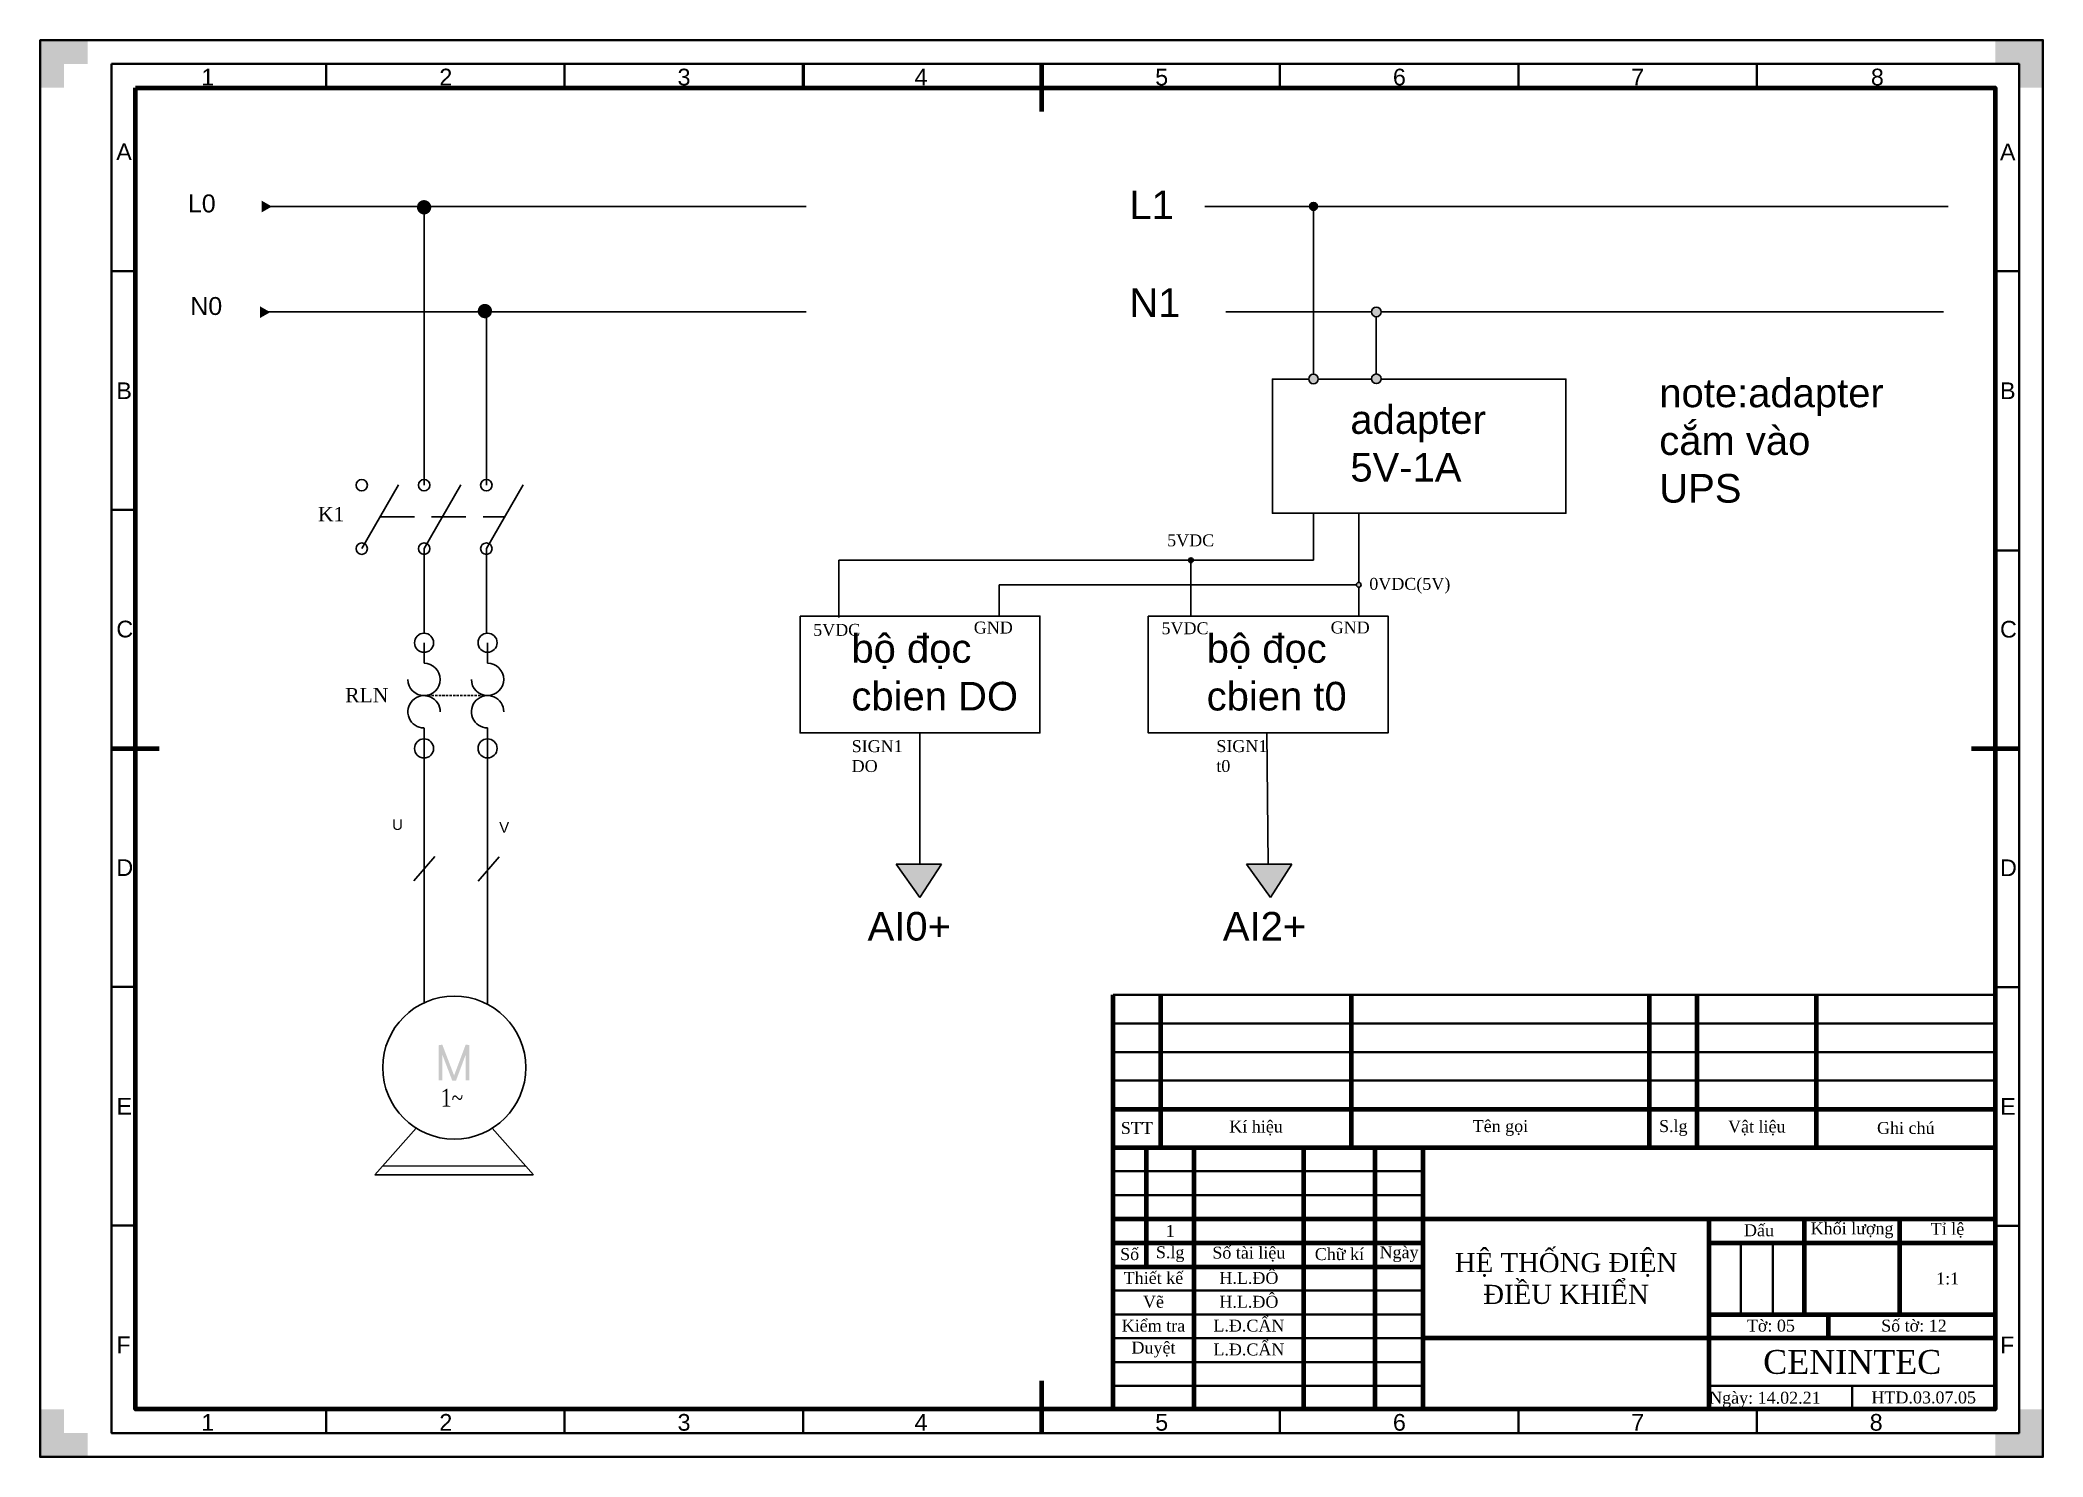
# Model space of a CAD drawing. Header units: inches. Extents: x 425 to 2523, y 1323 to 2367.
# Drawn here: x 882 to 1302, y 1720.9 to 2017.9 of the extents above; entities that cross this region are included whole.
import ezdxf
from ezdxf.enums import TextEntityAlignment as Align

# ---------------------------------------------------------------- set-up
doc = ezdxf.new("R2010")
doc.units = ezdxf.units.IN
doc.header["$MEASUREMENT"] = 0
doc.linetypes.add('DASHED', pattern=[0.75, 0.5, -0.25])
doc.linetypes.add('HIDDEN', pattern=[0.375, 0.25, -0.125])
for name, color, linetype in [('2', 7, 'Continuous'), ('5', 5, 'HIDDEN'), ('SYMS', 7, 'Continuous')]:
    doc.layers.add(name, color=color, linetype=linetype)
for name, color, linetype, lineweight in [('Khung ban ve', 5, 'Continuous', 70), ('Manh khung ten', 15, 'Continuous', 35), ('Net chu', 30, 'Continuous', 50), ('THIN', 5, 'Continuous', 25)]:
    doc.layers.add(name, color=color, linetype=linetype, lineweight=lineweight)
doc.styles.add('0907', font='arial.ttf', dxfattribs={"height": 20})
doc.styles.add('HNSTYLE', font='times.ttf', dxfattribs={"height": 2.5})
doc.styles.get("Standard").update_dxf_attribs({"font": 'times.ttf', "height": 4})
doc.styles.add('STYLE1', font='arial.ttf', dxfattribs={"height": 10})
doc.styles.add('WD', font='arial.ttf', dxfattribs={"height": 2.5})

msp = doc.modelspace()

# ---------------------------------------------------------------- texts
at = {"attachment_point": 5}
for s, insert, char_height, width in [('HỆ THỐNG ĐIỆN ĐIỀU KHIỂN', (1202, 1758.25), 4, 60), ('1:1', (1282.01, 1758.25), 2.5, 20.0168), ('{\\fTimes New Roman|b0|i0|c238|p18;HTD.0}3{\\fTimes New Roman|b0|i0|c238|p18;.0}7{\\fTimes New Roman|b0|i0|c238|p18;.05}', (1277, 1733.31), 2.5, 29.9915)]:
    msp.add_mtext(s, dxfattribs=dict(at, insert=insert, char_height=char_height, width=width))
at = {"color": 2, "linetype": 'ByBlock', "lineweight": 25, "insert": (1232, 1734.53), "char_height": 2.5, "width": 30.0084, "attachment_point": 1}
msp.add_mtext('{\\fTimes New Roman|b0|i0|c0|p18;Ngày: 14.02.21}', dxfattribs=at)
at = {"layer": '2', "color": 0, "lineweight": 25, "style": 'HNSTYLE', "width": 0.8}
msp.add_text(' 1~', height=3.75, dxfattribs=at).set_placement((967.81, 1794.29), align=Align.CENTER)
at = {"layer": '2', "color": 0, "char_height": 2.25, "attachment_point": 1, "style": 'WD'}
for s, insert, width in [('U', (955.83, 1854.55), 27.0848), ('V', (978.28, 1853.96), 34.0848)]:
    msp.add_mtext(s, dxfattribs=dict(at, insert=insert, width=width))
at = {"layer": 'Net chu', "style": '0907'}
for s, p in [('1', (915.81, 2008.37)), ('2', (965.73, 2008.37)), ('3', (1015.68, 2008.37)), ('4', (1065.38, 2008.37)), ('5', (1115.84, 2008.37)), ('6', (1165.69, 2008.37)), ('7', (1215.67, 2008.37)), ('8', (1265.92, 2008.37)), ('A', (897.98, 1992.7)), ('A', (1292.98, 1992.66)), ('B', (898, 1942.62)), ('B', (1293, 1942.62)), ('C', (898, 1892.66)), ('C', (1293, 1892.62)), ('D', (898, 1842.66)), ('D', (1293, 1842.62)), ('E', (898.02, 1792.62)), ('E', (1293.02, 1792.59)), ('F', (898.02, 1742.62)), ('F', (1293.02, 1742.59)), ('1', (915.81, 1726.37)), ('2', (965.73, 1726.37)), ('3', (1015.68, 1726.37)), ('4', (1065.38, 1726.37)), ('5', (1115.84, 1726.37)), ('6', (1165.69, 1726.37)), ('7', (1215.67, 1726.37)), ('8', (1265.67, 1726.37))]:
    msp.add_text(s, height=3.5, dxfattribs=at).set_placement(p)
at = {"layer": 'Net chu', "attachment_point": 5}
for s, insert, char_height, width in [('{\\fTimes New Roman|b0|i0|c238|p18;S}TT', (1111.99, 1789.81), 2.5, 10.0169), ('Kí hiệu', (1136.99, 1789.81), 2.5, 40.0169), ('Tên gọi', (1188.24, 1789.81), 2.5, 62.5169), ('{\\fTimes New Roman|b0|i0|c238|p18;S}.lg', (1224.49, 1789.81), 2.5, 10.0169), ('Vật liệu', (1241.99, 1789.81), 2.5, 25.0169), ('Ghi chú', (1273.24, 1789.81), 2.5, 37.5168), ('1', (1119, 1768.25), 2.5, 10), (' Dấu', (1241.98, 1768.37), 2.5, 120.0168), ('Khối lượng', (1261.98, 1768.37), 2.5, 120.0168), ('Tỉ lệ', (1281.98, 1768.37), 2.5, 120.0168), ('Số', (1110.48, 1763.37), 2.5, 7), ('S.lg', (1118.98, 1763.37), 2.5, 10), ('Số tài liệu', (1135.48, 1763.37), 2.5, 23), ('Chữ kí', (1154.48, 1763.37), 2.5, 15), ('Ngày', (1166.98, 1763.37), 2.5, 10), ('Thiết kế', (1115.48, 1758.37), 2.5, 17), ('H.L.ĐÔ', (1135.49, 1758.37), 2.5, 23.0169), ('Vẽ', (1115.48, 1753.37), 2.5, 17), ('H.L.ĐÔ', (1135.49, 1753.37), 2.5, 23.0169), ('{\\fTimes New Roman|b0|i0|c186|p18;Kiểm tra}', (1115.48, 1748.37), 2.5, 17), ('L.Đ.CẨN', (1135.49, 1748.37), 2.5, 23.0169), ('{\\fTimes New Roman|b0|i0|c186|p18; Tờ:} 05', (1244.48, 1748.37), 2.5, 25), ('{\\fTimes New Roman|b0|i0|c186|p18; Số tờ:} 12', (1274.48, 1748.37), 2.5, 35), ('Duyệt', (1115.48, 1743.37), 2.5, 17), ('L.Đ.CẨN', (1135.49, 1743.37), 2.5, 23.0169), ('CENINTEC', (1262, 1740.75), 5, 60)]:
    msp.add_mtext(s, dxfattribs=dict(at, insert=insert, char_height=char_height, width=width))
at = {"layer": 'SYMS', "color": 1, "lineweight": 25, "attachment_point": 1, "style": 'WD'}
for s, insert, char_height, width in [('{\\C0;L0}', (913, 1985.5), 3.75, 21.0749), ('{\\C0;N0}', (913.5, 1964), 3.75, 10.319), ('{\\fTimes New Roman|b0|i0|c0|p18;\\C0;K1}', (940.27, 1920), 3, 8.2552), ('{\\fTimes New Roman|b0|i0|c0|p18;\\C0;RLN}', (945.98, 1882.05), 3, 8.2552)]:
    msp.add_mtext(s, dxfattribs=dict(at, insert=insert, char_height=char_height, width=width))
at = {"layer": 'SYMS', "char_height": 6, "attachment_point": 1, "style": 'STYLE1'}
for s, width, insert in [('L1', 12.1093, (1110.42, 1986.33)), ('N1', 12.1093, (1110.42, 1965.83)), ('note:adapter cắm vào UPS', 34.4993, (1221.55, 1946.91)), ('adapter\\P5V-1A', 34.4993, (1156.77, 1941.33)), ('bộ đọc cbien DO', 37.793, (1052.14, 1893.34)), ('bộ đọc cbien t0', 30.6075, (1126.64, 1893.34)), ('AI0+', 26.8836, (1055.53, 1835.11)), ('AI2+', 26.8836, (1130.03, 1835.11))]:
    msp.add_mtext_dynamic_manual_height_columns(s, width=width, gutter_width=30, heights=[0], dxfattribs=dict(at, insert=insert))
at = {"layer": 'SYMS', "color": 1, "char_height": 2.5, "attachment_point": 1}
for s, insert in [('5VDC', (1118.35, 1914.25)), ('5VDC', (1044.12, 1895.49)), ('{\\C3;GND}', (1077.8, 1895.97)), ('5VDC', (1117.16, 1895.83)), ('{\\C3;GND}', (1152.64, 1895.99)), ('SIGN1\\PDO', (1052.19, 1871.11)), ('SIGN1\\Pt0', (1128.66, 1871.12))]:
    msp.add_mtext_dynamic_manual_height_columns(s, width=8.0859, gutter_width=30, heights=[0], dxfattribs=dict(at, insert=insert))
at = {"layer": 'SYMS', "color": 3, "insert": (1160.74, 1905.13), "char_height": 2.5, "attachment_point": 1}
msp.add_mtext_dynamic_manual_height_columns('0VDC(5V)', width=8.0859, gutter_width=30, heights=[0], dxfattribs=at)

# ---------------------------------------------------------------- blocks, each defined once
blk = doc.blocks.new('dau-xen')
at = {"layer": 'THIN'}
for points in [[(0, 0), (5, 0), (0, 10), (5, 10)], [(0, 5), (0, 0), (10, 5), (10, 0)]]:
    blk.add_solid(points, dxfattribs=at)
blk = doc.blocks.new('contactor1')
at = {"layer": '2', "color": 1, "lineweight": 25}
for p, q in [((566.6, 1912.29), (571.95, 1921.57)), ((575.68, 1912.29), (581.03, 1921.57)), ((584.75, 1912.29), (590.11, 1921.57))]:
    blk.add_line(p, q, dxfattribs=at)
at = {"layer": 'SYMS', "color": 1, "linetype": 'DASHED', "ltscale": 10}
blk.add_line((569.27, 1916.93), (587.43, 1916.93), dxfattribs=at)
at = {"layer": 'SYMS', "color": 1}
for centre in [(566.6, 1921.52), (575.68, 1921.52), (584.75, 1921.52), (566.6, 1912.29), (575.68, 1912.29), (584.75, 1912.29)]:
    blk.add_circle(centre, 0.832, dxfattribs=at)
blk = doc.blocks.new('relay_nhiet')
at = {"layer": 'SYMS', "color": 1}
for p, q in [((612.19, 1857.74), (612.19, 1862.03)), ((612.19, 1839.88), (612.19, 1844.16))]:
    blk.add_line(p, q, dxfattribs=at)
for centre in [(612.19, 1862.03), (612.19, 1839.88)]:
    blk.add_circle(centre, 2, dxfattribs=at)
for centre, start, end in [((612.19, 1854.34), 180, 90), ((612.19, 1847.56), 359.6379, 270)]:
    blk.add_arc(centre, 3.39, start, end, dxfattribs=at)

# ---------------------------------------------------------------- hatches: boundary and pattern name
at = {"layer": '2', "lineweight": 25}
for points in [[(930.61, 1982.98), (928.5, 1984.19), (928.5, 1981.76)], [(930.26, 1960.83), (928.15, 1962.04), (928.15, 1959.61)]]:
    msp.add_hatch(color=256, dxfattribs=at).paths.add_polyline_path(points)
at = {"layer": 'SYMS'}
h = msp.add_hatch(color=256, dxfattribs=at)
h.dxf.hatch_style = 1
h.paths.add_polyline_path([(1149.86, 1983, 1), (1148.2, 1983, 1)])
h = msp.add_hatch(color=1, dxfattribs=at)
h.dxf.hatch_style = 1
h.paths.add_polyline_path([(1148.2, 1983, 1), (1149.86, 1983, 1)])
h = msp.add_hatch(color=1, dxfattribs=at)
h.dxf.hatch_style = 1
h.paths.add_polyline_path([(1148.03, 1946.82, 1), (1150.03, 1946.82, 1)])
h.paths.add_polyline_path([(1163.21, 1960.88, 1), (1161.21, 1960.88, 1)])
h.paths.add_polyline_path([(1163.21, 1946.88, 1), (1161.21, 1946.88, 1)])
h = msp.add_hatch(color=3, dxfattribs=at)
h.dxf.hatch_style = 1
h.paths.add_polyline_path([(1161.21, 1960.88, 1), (1163.21, 1960.88, 1)])
h.paths.add_polyline_path([(1163.21, 1946.88, 1), (1161.21, 1946.88, 1)])
h = msp.add_hatch(color=3, dxfattribs=at)
h.dxf.hatch_style = 1
h.paths.add_polyline_path([(1159.03, 1903.68, 1), (1158.03, 1903.68, 1)])
h.paths.add_polyline_path([(1123.84, 1908.82, 1), (1122.84, 1908.82, 1)])
h = msp.add_hatch(color=1, dxfattribs=at)
h.dxf.hatch_style = 1
h.paths.add_polyline_path([(1123.84, 1908.82, 1), (1122.84, 1908.82, 1)])
h = msp.add_hatch(color=256, dxfattribs=at)
h.dxf.hatch_style = 1
h.paths.add_polyline_path([(1066.52, 1838.12), (1071.02, 1845.12), (1061.52, 1845.12)])
h = msp.add_hatch(color=256, dxfattribs=at)
h.dxf.hatch_style = 1
h.paths.add_polyline_path([(1140.02, 1838.12), (1144.52, 1845.12), (1135.02, 1845.12)])

# ---------------------------------------------------------------- linework, layer by layer
at = {"lineweight": 25}
for p, q in [((964.76, 1846.75), (960.35, 1841.65)), ((978.26, 1846.64), (973.85, 1841.54))]:
    msp.add_line(p, q, dxfattribs=at)
for p, q in [((960.87, 1789.79), (952.2, 1780.02)), ((976.8, 1789.77), (985.45, 1779.98)), ((953.86, 1781.89), (983.8, 1781.85)), ((952.2, 1780.02), (985.42, 1780.02))]:
    msp.add_line(p, q)
at = {"layer": '2', "color": 0, "lineweight": 25, "const_width": 1.5}
for points in [[(962.53, 1982.07, 1), (962.53, 1983.57, 1)], [(975.28, 1960.31, 1), (975.28, 1961.81, 1)]]:
    msp.add_lwpolyline(points, format="xyb", close=True, dxfattribs=at)
at = {"layer": '2', "color": 0, "lineweight": 25}
msp.add_circle((968.86, 1802.48), 15, dxfattribs=at)
for points in [[(965.6, 1799.83), (966.35, 1799.83), (965.6, 1807.17), (966.35, 1807.3)], [(966.35, 1807.3), (965.6, 1807.17), (969.23, 1799.77), (968.43, 1799.76)], [(968.43, 1799.76), (969.23, 1799.77), (971.26, 1807.32), (972.01, 1807.19)], [(972.01, 1807.19), (971.26, 1807.32), (972.01, 1799.81), (971.26, 1799.81)]]:
    msp.add_trace(points, dxfattribs=at)
at = {"layer": '5', "color": 1, "linetype": 'Continuous', "lineweight": 25, "ltscale": 2}
for p, q in [((929.77, 1983), (1042.62, 1983)), ((1126.27, 1983), (1148.2, 1983)), ((1149.86, 1983), (1282.12, 1983))]:
    msp.add_line(p, q, dxfattribs=at)
at = {"layer": '5', "color": 3, "linetype": 'Continuous', "lineweight": 25, "ltscale": 2}
for p, q in [((928.18, 1960.88), (1042.62, 1960.88)), ((1130.68, 1960.88), (1161.21, 1960.88)), ((1163.21, 1960.88), (1281.12, 1960.88))]:
    msp.add_line(p, q, dxfattribs=at)
at = {"layer": 'Khung ban ve'}
for p, q in [((1092, 2012.87), (1092, 2002.87)), ((897, 1869.37), (907, 1869.37)), ((1287, 1869.37), (1297, 1869.37)), ((1107, 1785.75), (1107, 1817.75)), ((1117, 1785.75), (1117, 1817.75)), ((1157, 1785.75), (1157, 1817.75)), ((1219.5, 1785.75), (1219.5, 1817.75)), ((1229.5, 1785.75), (1229.5, 1817.75)), ((1254.5, 1785.75), (1254.5, 1817.75)), ((1107, 1793.75), (1292.02, 1793.75)), ((1107, 1730.75), (1107, 1785.75)), ((1107, 1785.75), (1292.02, 1785.75)), ((1114, 1760.75), (1114, 1785.75)), ((1124, 1730.75), (1124, 1785.75)), ((1147, 1730.75), (1147, 1785.75)), ((1162, 1730.75), (1162, 1785.75)), ((1172, 1730.75), (1172, 1785.75)), ((1292, 1780.75), (1292.02, 1780.75)), ((1292, 1775.75), (1292.02, 1775.75)), ((1107, 1770.75), (1292.02, 1770.75)), ((1232, 1730.75), (1232, 1770.75)), ((1252, 1750.75), (1252, 1770.75)), ((1272, 1750.75), (1272, 1770.75)), ((1107, 1765.75), (1172, 1765.75)), ((1232, 1765.75), (1292.02, 1765.75)), ((1107, 1760.75), (1172, 1760.75)), ((1292, 1760.75), (1292.02, 1760.75)), ((1292, 1755.75), (1292.02, 1755.75)), ((1232, 1750.75), (1292.02, 1750.75)), ((1257, 1745.75), (1257, 1750.75)), ((1292, 1745.75), (1172, 1745.75)), ((1292, 1740.75), (1292.02, 1740.75)), ((1092, 1736.8), (1092, 1725.87))]:
    msp.add_line(p, q, dxfattribs=at)
msp.add_lwpolyline([(902, 2007.87), (1292, 2007.87), (1292, 1730.87), (902, 1730.87)], close=True, dxfattribs=at)
at = {"layer": 'Manh khung ten'}
for p, q in [((942, 2012.87), (942, 2007.87)), ((992, 2012.87), (992, 2007.87)), ((1142, 2012.87), (1142, 2007.87)), ((1192, 2012.87), (1192, 2007.87)), ((1242, 2012.87), (1242, 2007.87)), ((901.97, 1969.41), (896.98, 1969.41)), ((1296.97, 1969.41), (1291.98, 1969.41)), ((901.98, 1919.37), (897, 1919.37)), ((1296.98, 1910.87), (1292, 1910.87)), ((901.98, 1819.41), (897, 1819.41)), ((1296.98, 1819.37), (1292, 1819.37)), ((1107, 1817.75), (1292.02, 1817.75)), ((1107, 1811.75), (1292.02, 1811.75)), ((1107, 1805.75), (1292.02, 1805.75)), ((1107, 1799.75), (1292.02, 1799.75)), ((1107, 1780.75), (1172, 1780.75)), ((1107, 1775.75), (1172, 1775.75)), ((902, 1769.37), (897.02, 1769.37)), ((1297, 1769.33), (1292.02, 1769.33)), ((1238.67, 1750.75), (1238.67, 1765.75)), ((1245.33, 1750.75), (1245.33, 1765.75)), ((1107, 1755.75), (1172, 1755.75)), ((1107, 1750.75), (1172, 1750.75)), ((1107, 1745.75), (1172, 1745.75)), ((1107, 1740.75), (1172, 1740.75)), ((1107, 1735.75), (1172, 1735.75)), ((1232, 1735.75), (1292.02, 1735.75)), ((1262.01, 1735.75), (1262.01, 1730.87)), ((942, 1730.87), (942, 1725.87)), ((992, 1730.87), (992, 1725.87)), ((1042, 1730.87), (1042, 1725.87)), ((1142, 1730.87), (1142, 1725.87)), ((1192, 1730.87), (1192, 1725.87)), ((1242, 1730.87), (1242, 1725.87))]:
    msp.add_line(p, q, dxfattribs=at)
at = {"layer": 'Manh khung ten', "lineweight": 25}
msp.add_lwpolyline([(882, 1720.87), (1302, 1720.87), (1302, 2017.87), (882, 2017.87)], close=True, dxfattribs=at)
at = {"layer": 'Manh khung ten'}
for points in [[(882, 2017.87), (1302, 2017.87), (1302, 1720.87), (882, 1720.87)], [(897, 2012.87), (1297, 2012.87), (1297, 1725.87), (897, 1725.87)]]:
    msp.add_lwpolyline(points, close=True, dxfattribs=at)
at = {"layer": 'Net chu'}
msp.add_line((1042, 2012.87), (1042, 2007.87), dxfattribs=at)
at = {"layer": 'SYMS'}
for p, q in [((962.53, 1924.57), (962.53, 1982.07)), ((975.6, 1924.57), (975.6, 1960.38)), ((962.53, 1911.28), (962.53, 1893.53)), ((975.6, 1911.28), (975.6, 1893.53)), ((962.53, 1869.38), (962.53, 1816.08)), ((975.85, 1869.39), (975.85, 1815.76)), ((1066.52, 1872.62), (1066.52, 1845.12)), ((1139.24, 1872.62), (1139.52, 1845.12)), ((1061.52, 1845.12), (1071.02, 1845.12)), ((1066.52, 1838.12), (1061.52, 1845.12)), ((1071.02, 1845.12), (1066.52, 1838.12)), ((1135.02, 1845.12), (1144.52, 1845.12)), ((1140.02, 1838.12), (1135.02, 1845.12)), ((1144.52, 1845.12), (1140.02, 1838.12))]:
    msp.add_line(p, q, dxfattribs=at)
at = {"layer": 'SYMS', "color": 1}
msp.add_line((1149.03, 1982.17), (1149.03, 1947.82), dxfattribs=at)
at = {"layer": 'SYMS', "color": 3}
for p, q in [((1162.21, 1959.88), (1162.21, 1947.88)), ((1158.53, 1904.18), (1158.53, 1918.68)), ((1158.03, 1903.68), (1083.13, 1903.68)), ((1083.13, 1903.68), (1083.13, 1897.13)), ((1158.53, 1903.18), (1158.53, 1897.13))]:
    msp.add_line(p, q, dxfattribs=at)
at = {"layer": 'SYMS', "color": 240, "true_color": 0xed1f24}
for p, q in [((1149.03, 1918.82), (1149.03, 1908.82)), ((1049.53, 1908.82), (1049.53, 1896.82)), ((1122.84, 1908.82), (1049.53, 1908.82)), ((1123.34, 1908.32), (1123.34, 1897.13)), ((1149.03, 1908.82), (1123.84, 1908.82))]:
    msp.add_line(p, q, dxfattribs=at)
at = {"layer": 'SYMS', "color": 1, "linetype": 'DASHED'}
msp.add_line((975.85, 1880.47), (962.53, 1880.45), dxfattribs=at)
at = {"layer": 'SYMS', "color": 2}
for points in [[(1163.21, 1946.82), (1201.96, 1946.82), (1201.96, 1918.68), (1140.44, 1918.68), (1140.44, 1946.82), (1148.03, 1946.82)], [(1150.03, 1946.82), (1161.21, 1946.82)]]:
    msp.add_lwpolyline(points, dxfattribs=at)
at = {"layer": 'SYMS'}
for points in [[(1041.38, 1897.13), (1091.67, 1897.13), (1091.67, 1872.62), (1041.38, 1872.62)], [(1114.38, 1897.13), (1164.67, 1897.13), (1164.67, 1872.62), (1114.38, 1872.62)]]:
    msp.add_lwpolyline(points, close=True, dxfattribs=at)
at = {"layer": 'SYMS', "color": 1}
msp.add_circle((1149.03, 1983), 0.829, dxfattribs=at)
at = {"layer": 'SYMS', "color": 3}
for centre in [(1162.21, 1960.88), (1162.21, 1946.88)]:
    msp.add_circle(centre, 1, dxfattribs=at)
at = {"layer": 'SYMS'}
for centre, radius in [((1149.03, 1946.82), 1), ((1123.34, 1908.82), 0.5), ((1158.53, 1903.68), 0.5)]:
    msp.add_circle(centre, radius, dxfattribs=at)

# ---------------------------------------------------------------- block references
at = {"layer": 'Manh khung ten', "xscale": -1, "rotation": 180}
msp.add_blockref('dau-xen', (882, 2017.87), dxfattribs=at)
at = {"layer": 'Manh khung ten', "rotation": 180}
msp.add_blockref('dau-xen', (1302, 2017.87), dxfattribs=at)
at = {"layer": 'Manh khung ten'}
msp.add_blockref('dau-xen', (882, 1720.87), dxfattribs=at)
at = {"layer": 'Manh khung ten', "xscale": -1}
msp.add_blockref('dau-xen', (1302, 1720.87), dxfattribs=at)
at = {"layer": 'SYMS', "xscale": 1.44, "yscale": 1.44, "zscale": 1.44}
msp.add_blockref('contactor1', (133.55, -842.43), dxfattribs=at)
at = {"layer": 'SYMS'}
for p in [(350.33, 29.5), (363.65, 29.52)]:
    msp.add_blockref('relay_nhiet', p, dxfattribs=at)

msp.set_redraw_order([(e.dxf.handle, doc.entitydb.next_handle()) for e in msp.query("TEXT MTEXT ATTDEF DIMENSION ARC_DIMENSION")])  # texts and dimensions are drawn at this point

doc.saveas('drawing.dxf')
